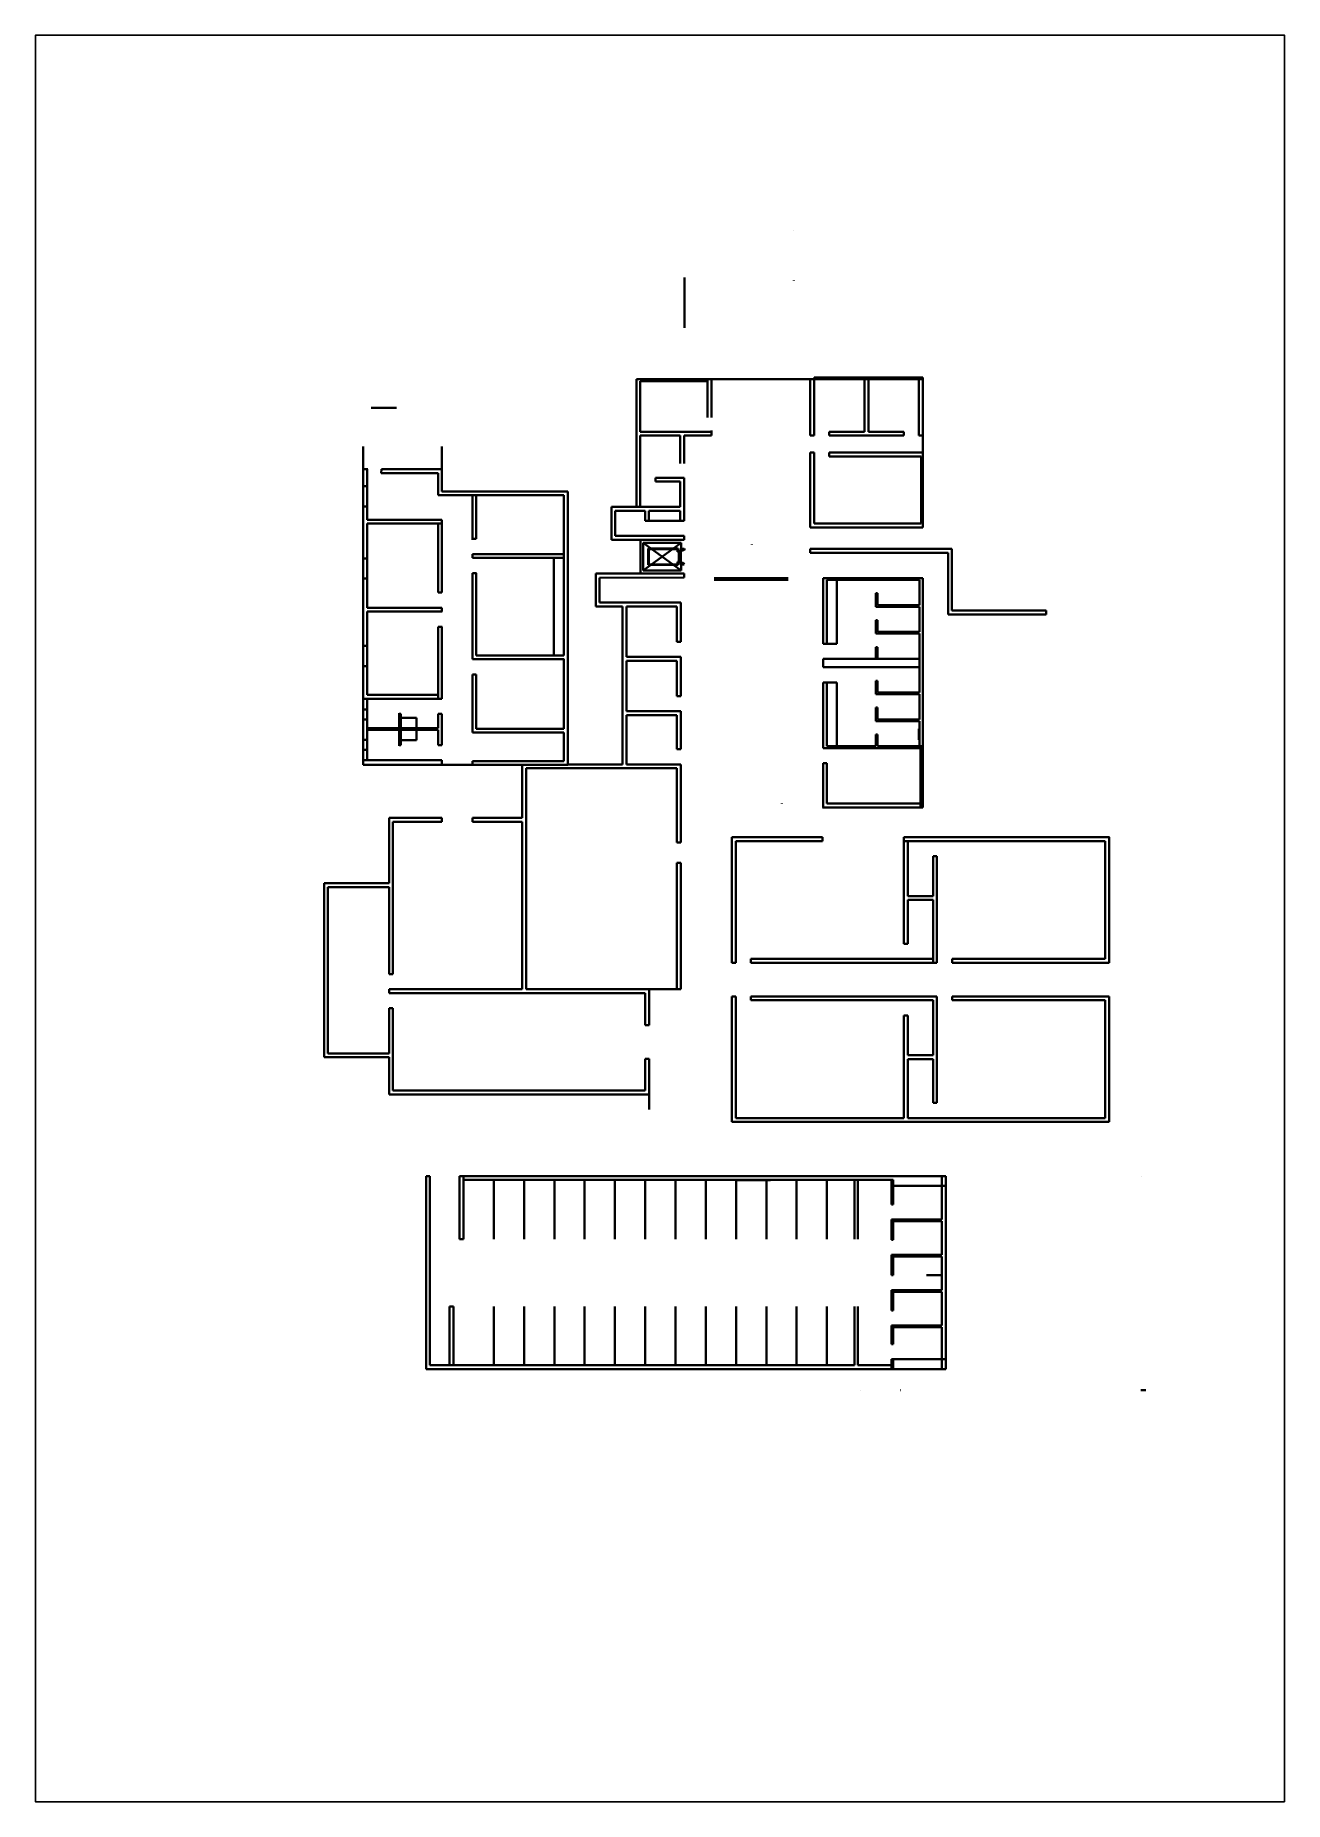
# Model space of a CAD drawing. Header units: metres. Extents: x -353 to 1688, y -477 to 135.
# Drawn here: x -123.7 to -49.4, y -305.9 to -200.9 of the extents above; entities that cross this region are included whole.
import ezdxf

# ---------------------------------------------------------------- set-up
doc = ezdxf.new("R2010")
doc.units = ezdxf.units.M
doc.header["$MEASUREMENT"] = 0
doc.layers.add('WALL', color=2, linetype='Continuous', lineweight=40)

msp = doc.modelspace()

# ---------------------------------------------------------------- linework, layer by layer
at = {"layer": 'Defpoints'}
msp.add_lwpolyline([(-49.44718, -305.92207), (-123.69718, -305.92207), (-123.69718, -200.92207), (-49.44718, -200.92207)], close=True, dxfattribs=at)
at = {"layer": 'WALL'}
for p, q in [((-78.62661, -212.51265), (-78.62661, -212.51265)), ((-85.11539, -215.31399), (-85.11539, -218.31399)), ((-78.62661, -215.49253), (-78.62661, -215.51265)), ((-87.97539, -221.359), (-87.97539, -224.719)), ((-77.6427, -221.359), (-87.97539, -221.359)), ((-83.74539, -221.48344), (-87.74539, -221.48344)), ((-87.74539, -221.48344), (-87.74539, -224.48344)), ((-83.74539, -223.6426), (-83.74539, -221.35344)), ((-83.51539, -223.63724), (-83.51539, -221.35344)), ((-77.64403, -224.71317), (-77.64403, -221.36952)), ((-77.6427, -221.359), (-70.9527, -221.359)), ((-77.4127, -221.259), (-77.4127, -224.489)), ((-77.4127, -221.259), (-70.9527, -221.259)), ((-74.4127, -221.359), (-74.4127, -224.489)), ((-74.1827, -221.359), (-74.1827, -224.489)), ((-71.1827, -221.359), (-71.1827, -224.719)), ((-70.9527, -221.259), (-70.9527, -230.179)), ((-102.23836, -223.06573), (-103.73151, -223.06573)), ((-87.74539, -224.48344), (-83.51539, -224.48344)), ((-83.51539, -224.719), (-83.51539, -224.40724)), ((-77.4134, -224.49004), (-77.4134, -224.72004)), ((-76.5134, -224.72004), (-76.5134, -224.49004)), ((-76.5134, -224.49004), (-74.4127, -224.49004)), ((-72.0827, -224.489), (-74.1827, -224.489)), ((-72.0827, -224.489), (-72.0827, -224.719)), ((-104.20937, -229.71565), (-104.20937, -225.36565)), ((-99.52925, -228.0306), (-99.52925, -225.36565)), ((-87.97539, -224.719), (-87.97539, -228.949)), ((-87.74539, -224.719), (-87.74539, -227.449)), ((-87.74539, -224.719), (-85.37441, -224.719)), ((-85.37441, -224.719), (-85.37441, -226.3727)), ((-85.14441, -224.719), (-83.51539, -224.719)), ((-85.14441, -224.719), (-85.14441, -226.3727)), ((-77.4134, -224.719), (-77.6427, -224.719)), ((-77.6427, -225.7197), (-77.6427, -230.179)), ((-77.41282, -225.7197), (-77.6427, -225.7197)), ((-77.41282, -225.7197), (-77.41282, -225.9497)), ((-74.18368, -224.719), (-76.5134, -224.719)), ((-76.51282, -225.7197), (-70.9527, -225.71897)), ((-76.51282, -225.9497), (-76.51282, -225.7197)), ((-72.0827, -224.719), (-74.18368, -224.719)), ((-70.9527, -224.719), (-71.1827, -224.719)), ((-104.20937, -226.71565), (-103.92937, -226.71565)), ((-103.97937, -226.71565), (-103.97937, -229.71565)), ((-103.12933, -226.71565), (-103.13395, -226.94565)), ((-103.12933, -226.71565), (-102.04273, -226.71565)), ((-102.04273, -226.71565), (-99.52925, -226.71565)), ((-77.41282, -225.9497), (-77.4127, -225.9497)), ((-77.4127, -225.949), (-77.4127, -229.949)), ((-71.0527, -225.949), (-76.51282, -225.949)), ((-71.0527, -225.949), (-71.0527, -229.949)), ((-104.20937, -227.73065), (-103.97937, -227.73065)), ((-103.13395, -226.94565), (-102.04273, -226.94565)), ((-102.04273, -226.94565), (-99.75925, -226.94565)), ((-99.75925, -228.2606), (-99.75925, -226.94565)), ((-87.74539, -227.449), (-87.74539, -228.949)), ((-86.84539, -227.219), (-86.84539, -227.449)), ((-86.84539, -227.219), (-85.14441, -227.219)), ((-86.84539, -227.449), (-85.37441, -227.449)), ((-85.37441, -228.949), (-85.37441, -227.449)), ((-85.14441, -227.449), (-85.14441, -227.219)), ((-85.14441, -229.779), (-85.14441, -227.219)), ((-99.75925, -228.2606), (-92.28457, -228.2606)), ((-99.52925, -228.0306), (-97.72277, -228.0306)), ((-97.72277, -228.0306), (-92.05457, -228.0306)), ((-97.72277, -228.2606), (-97.72277, -230.91191)), ((-97.49277, -228.2606), (-97.49277, -230.8606)), ((-92.28457, -228.2606), (-92.28457, -237.77905)), ((-92.05457, -228.0306), (-92.05457, -244.29053)), ((-104.20937, -228.93065), (-103.97937, -228.93065)), ((-104.20937, -229.71565), (-104.20937, -244.01437)), ((-103.97937, -229.71565), (-102.04273, -229.71565)), ((-103.97937, -229.94565), (-99.52925, -229.94565)), ((-103.97937, -229.94565), (-103.97937, -234.94565)), ((-102.04273, -229.71565), (-99.52925, -229.71565)), ((-99.75925, -229.94565), (-99.75925, -234.04565)), ((-99.52925, -229.71565), (-99.52925, -234.04565)), ((-89.4627, -228.949), (-87.4627, -228.949)), ((-89.4627, -228.949), (-89.4627, -230.909)), ((-89.2327, -229.179), (-88.7927, -229.179)), ((-89.2327, -229.179), (-87.4627, -229.179)), ((-89.2327, -229.179), (-89.2327, -230.679)), ((-87.74539, -228.949), (-85.37441, -228.949)), ((-87.4627, -229.179), (-87.4627, -229.779)), ((-85.14441, -229.779), (-87.4627, -229.779)), ((-87.2327, -229.179), (-86.5627, -229.179)), ((-87.2327, -229.179), (-85.37441, -229.179)), ((-87.2327, -229.179), (-87.2327, -229.779)), ((-85.37441, -229.779), (-85.37441, -229.179)), ((-71.0527, -229.949), (-77.4127, -229.949)), ((-97.72277, -230.8606), (-97.49277, -230.8606)), ((-87.2927, -230.909), (-89.4627, -230.909)), ((-86.3327, -230.679), (-89.2327, -230.679)), ((-87.7228, -230.91755, 0.00008), (-85.14366, -230.91755, 0.00008)), ((-87.7228, -232.91771, 0.00008), (-87.7228, -230.91755, 0.00008)), ((-85.14441, -230.679), (-87.23197, -230.679)), ((-85.14441, -230.909), (-87.0627, -230.909)), ((-85.14441, -230.909), (-85.14441, -230.679)), ((-70.9527, -230.179), (-77.6427, -230.179)), ((-104.20817, -232.01377), (-103.97937, -232.01377)), ((-97.71435, -231.7606), (-92.28457, -231.7606)), ((-97.71434, -231.76187), (-97.71434, -231.9906)), ((-97.71434, -231.9906), (-92.28457, -231.9906)), ((-97.48127, -231.99625), (-97.48127, -231.9957)), ((-92.88457, -231.9906), (-92.88457, -237.77905)), ((-87.57242, -231.0905, 0.00008), (-85.31661, -231.0905, 0.00008)), ((-85.31661, -232.74476, 0.00008), (-87.57242, -231.0905, 0.00008)), ((-85.31661, -231.0905, 0.00008), (-87.57242, -232.74476, 0.00008)), ((-87.57242, -232.74476, 0.00008), (-87.57242, -231.0905, 0.00008)), ((-87.27164, -231.42887, 0.00008), (-87.27164, -232.40639, 0.00008)), ((-85.48955, -231.42887, 0.00008), (-87.27164, -231.42887, 0.00008)), ((-87.23405, -231.46647, 0.00008), (-87.23405, -232.36879, 0.00008)), ((-87.23405, -231.46647, 0.00008), (-85.52715, -231.46647, 0.00008)), ((-85.52715, -231.46647, 0.00008), (-85.52715, -231.61685, 0.00008)), ((-85.52715, -231.61685, 0.00008), (-85.45947, -231.61685, 0.00008)), ((-85.48955, -231.60934, 0.00008), (-85.48955, -231.42887, 0.00008)), ((-85.46699, -231.60934, 0.00008), (-85.48955, -231.60934, 0.00008)), ((-85.48203, -231.60182, 0.00008), (-85.48203, -231.57926, 0.00008)), ((-85.48203, -231.57926, 0.00008), (-85.42188, -231.57926, 0.00008)), ((-85.47451, -231.60182, 0.00008), (-85.48203, -231.60182, 0.00008)), ((-85.45195, -231.58678, 0.00008), (-85.47451, -231.58678, 0.00008)), ((-85.47451, -231.58678, 0.00008), (-85.47451, -231.60182, 0.00008)), ((-85.45947, -231.5943, 0.00008), (-85.46699, -231.5943, 0.00008)), ((-85.46699, -231.5943, 0.00008), (-85.46699, -231.60934, 0.00008)), ((-85.45947, -231.61685, 0.00008), (-85.45947, -231.5943, 0.00008)), ((-85.45195, -231.91387, 0.00008), (-85.45195, -231.58678, 0.00008)), ((-85.45195, -231.92139, 0.00008), (-85.45195, -232.24848, 0.00008)), ((-85.43692, -232.2936, 0.00008), (-85.43692, -231.54166, 0.00008)), ((-85.42188, -231.57926, 0.00008), (-85.42188, -231.91387, 0.00008)), ((-85.42188, -232.256, 0.00008), (-85.42188, -231.92139, 0.00008)), ((-85.33916, -231.57926, 0.00008), (-85.3918, -231.57926, 0.00008)), ((-85.3918, -231.57926, 0.00008), (-85.3918, -231.91231, 0.00008)), ((-85.3918, -232.256, 0.00008), (-85.3918, -231.92295, 0.00008)), ((-85.37676, -231.54166, 0.00008), (-85.37676, -232.2936, 0.00008)), ((-85.36172, -231.91231, 0.00008), (-85.36172, -231.58678, 0.00008)), ((-85.36172, -231.58678, 0.00008), (-85.33916, -231.58678, 0.00008)), ((-85.36172, -231.92295, 0.00008), (-85.36172, -232.24848, 0.00008)), ((-85.34668, -231.5943, 0.00008), (-85.3542, -231.5943, 0.00008)), ((-85.3542, -231.5943, 0.00008), (-85.3542, -231.60934, 0.00008)), ((-85.34668, -231.60934, 0.00008), (-85.34668, -231.5943, 0.00008)), ((-85.32412, -231.60934, 0.00008), (-85.34668, -231.60934, 0.00008)), ((-85.34668, -231.61685, 0.00008), (-85.32412, -231.61685, 0.00008)), ((-85.33916, -231.58678, 0.00008), (-85.33916, -231.60182, 0.00008)), ((-85.33916, -231.60182, 0.00008), (-85.33164, -231.60182, 0.00008)), ((-85.33916, -231.60182, 0.00008), (-85.33164, -231.60182, 0.00008)), ((-85.33164, -231.60182, 0.00008), (-85.33164, -231.58678, 0.00008)), ((-85.31661, -231.42887, 0.00008), (-85.32412, -231.42887, 0.00008)), ((-85.32412, -231.42887, 0.00008), (-85.32412, -231.60934, 0.00008)), ((-85.32412, -231.61685, 0.00008), (-85.32412, -232.2184, 0.00008)), ((-85.31661, -231.0905, 0.00008), (-85.31661, -231.45707, 0.00008)), ((-85.31661, -231.54166, 0.00008), (-85.31661, -231.42887, 0.00008)), ((-85.31661, -231.45707, 0.00008), (-85.14366, -231.45707, 0.00008)), ((-85.19139, -231.54166, 0.00008), (-85.31661, -231.54166, 0.00008)), ((-85.31661, -231.60934, 0.00008), (-85.31661, -231.54918, 0.00008)), ((-85.31661, -231.54918, 0.00008), (-85.18852, -231.54918, 0.00008)), ((-85.12461, -231.4819, 0.00008), (-85.19139, -231.54166, 0.00008)), ((-85.18852, -231.54918, 0.00008), (-85.11709, -231.48527, 0.00008)), ((-85.12124, -231.43477, 0.00008), (-85.12124, -231.51491, 0.00008)), ((-85.11327, -231.51848, 0.00008), (-85.11327, -231.43477, 0.00008)), ((-81.1227, -231.19881), (-81.1227, -231.179)), ((-77.6427, -231.449), (-77.6427, -231.679)), ((-69.2227, -231.449), (-77.6427, -231.449)), ((-69.4527, -231.679), (-77.6427, -231.679)), ((-69.4527, -231.679), (-69.4527, -233.479)), ((-69.2227, -231.449), (-69.2227, -233.479)), ((-97.72278, -232.8906), (-97.72277, -238.00905)), ((-97.71434, -232.8906), (-97.49278, -232.8906)), ((-97.71127, -232.8957), (-97.61126, -232.8957)), ((-97.49278, -232.8906), (-97.49277, -237.77905)), ((-97.49278, -232.8957), (-97.48127, -232.8957)), ((-87.2927, -232.909), (-90.3927, -232.909)), ((-90.3927, -232.909), (-90.3927, -234.869)), ((-87.7228, -232.91771, 0.00008), (-85.14366, -232.91771, 0.00008)), ((-87.57242, -232.74476, 0.00008), (-85.31661, -232.74476, 0.00008)), ((-85.48955, -232.40639, 0.00008), (-87.27164, -232.40639, 0.00008)), ((-87.23405, -232.36879, 0.00008), (-85.52715, -232.36879, 0.00008)), ((-85.14441, -232.909), (-87.0627, -232.909)), ((-85.52715, -232.36879, 0.00008), (-85.52715, -232.2184, 0.00008)), ((-85.52715, -232.2184, 0.00008), (-85.45947, -232.2184, 0.00008)), ((-85.46699, -232.22592, 0.00008), (-85.48955, -232.22592, 0.00008)), ((-85.48955, -232.22592, 0.00008), (-85.48955, -232.40639, 0.00008)), ((-85.47451, -232.23344, 0.00008), (-85.48203, -232.23344, 0.00008)), ((-85.48203, -232.23344, 0.00008), (-85.48203, -232.256, 0.00008)), ((-85.48203, -232.256, 0.00008), (-85.42188, -232.256, 0.00008)), ((-85.47451, -232.24848, 0.00008), (-85.47451, -232.23344, 0.00008)), ((-85.45195, -232.24848, 0.00008), (-85.47451, -232.24848, 0.00008)), ((-85.46699, -232.24096, 0.00008), (-85.46699, -232.22592, 0.00008)), ((-85.45947, -232.24096, 0.00008), (-85.46699, -232.24096, 0.00008)), ((-85.45947, -232.2184, 0.00008), (-85.45947, -232.24096, 0.00008)), ((-85.33916, -232.256, 0.00008), (-85.3918, -232.256, 0.00008)), ((-85.36172, -232.24848, 0.00008), (-85.33916, -232.24848, 0.00008)), ((-85.3542, -232.24096, 0.00008), (-85.3542, -232.22592, 0.00008)), ((-85.34668, -232.24096, 0.00008), (-85.3542, -232.24096, 0.00008)), ((-85.34668, -232.2184, 0.00008), (-85.32412, -232.2184, 0.00008)), ((-85.34668, -232.22592, 0.00008), (-85.34668, -232.24096, 0.00008)), ((-85.32412, -232.22592, 0.00008), (-85.34668, -232.22592, 0.00008)), ((-85.33916, -232.23344, 0.00008), (-85.33164, -232.23344, 0.00008)), ((-85.33916, -232.24848, 0.00008), (-85.33916, -232.23344, 0.00008)), ((-85.33916, -232.23344, 0.00008), (-85.33164, -232.23344, 0.00008)), ((-85.33164, -232.23344, 0.00008), (-85.33164, -232.24848, 0.00008)), ((-85.32412, -232.40639, 0.00008), (-85.32412, -232.22592, 0.00008)), ((-85.31661, -232.40639, 0.00008), (-85.32412, -232.40639, 0.00008)), ((-85.31661, -232.22592, 0.00008), (-85.31661, -232.28608, 0.00008)), ((-85.31661, -232.28608, 0.00008), (-85.18852, -232.28608, 0.00008)), ((-85.31661, -232.2936, 0.00008), (-85.31661, -232.40639, 0.00008)), ((-85.19139, -232.2936, 0.00008), (-85.31661, -232.2936, 0.00008)), ((-85.31661, -232.37819, 0.00008), (-85.31661, -232.74476, 0.00008)), ((-85.31661, -232.37819, 0.00008), (-85.14366, -232.37819, 0.00008)), ((-85.12461, -232.35336, 0.00008), (-85.19139, -232.2936, 0.00008)), ((-85.18852, -232.28608, 0.00008), (-85.11709, -232.34999, 0.00008)), ((-85.14441, -233.159), (-85.14441, -232.909)), ((-104.20817, -233.21377), (-103.97817, -233.21377)), ((-99.52925, -234.04565), (-99.75925, -234.04565)), ((-90.16573, -233.179), (-85.14441, -233.15822)), ((-90.1627, -233.179), (-90.1627, -234.639)), ((-78.95017, -233.18714), (-83.35017, -233.18714)), ((-78.95017, -233.28714), (-83.35017, -233.28714)), ((-76.88302, -233.18714), (-70.95302, -233.18714)), ((-76.88302, -233.28714), (-76.88302, -233.18714)), ((-76.88302, -233.28714), (-76.88302, -237.08714)), ((-76.65302, -233.28714), (-73.75302, -233.28714)), ((-76.65302, -233.28714), (-76.65302, -237.08714)), ((-76.05302, -233.28714), (-76.05302, -237.08714)), ((-73.75302, -233.28714), (-71.15302, -233.28714)), ((-73.75302, -234.08714), (-73.65302, -234.08714)), ((-73.75302, -234.08714), (-73.75302, -234.88714)), ((-73.65302, -234.08714), (-73.65302, -234.78714)), ((-71.15302, -233.28714), (-71.15302, -234.78714)), ((-70.95302, -233.18714), (-70.95302, -238.77066)), ((-69.4527, -233.479), (-69.4527, -235.35193)), ((-69.2227, -233.479), (-69.2227, -235.12193)), ((-103.97937, -234.94565), (-99.75925, -234.94565)), ((-103.97937, -235.17565), (-99.75925, -235.17565)), ((-103.97937, -235.17565), (-103.97937, -240.13346)), ((-99.75925, -234.94565), (-99.52925, -234.94565)), ((-99.52827, -235.17596), (-99.75827, -235.17596)), ((-99.52925, -234.94565), (-99.52925, -235.17596)), ((-92.28457, -235.12862), (-92.28457, -237.77905)), ((-90.3927, -234.869), (-88.7927, -234.869)), ((-90.1627, -234.639), (-85.3327, -234.639)), ((-88.7927, -238.099), (-88.7927, -234.869)), ((-88.5627, -234.869), (-85.5627, -234.869)), ((-88.5627, -237.869), (-88.5627, -234.869)), ((-85.5627, -234.869), (-85.56248, -236.96919)), ((-85.3327, -234.639), (-85.3327, -236.96919)), ((-73.75302, -234.88714), (-71.15302, -234.88714)), ((-73.65302, -234.78714), (-71.15302, -234.78714)), ((-71.15302, -234.88714), (-71.15302, -236.38714)), ((-69.2227, -235.12193), (-63.6227, -235.12193)), ((-63.6227, -235.12193), (-63.6227, -235.35193)), ((-99.75827, -236.07596), (-99.75871, -239.23391)), ((-99.75827, -236.07596), (-99.52827, -236.07596)), ((-99.52925, -236.07596), (-99.52925, -239.23391)), ((-73.75302, -235.68714), (-73.65302, -235.68714)), ((-73.75302, -235.68714), (-73.75302, -236.48714)), ((-73.65302, -235.68714), (-73.65302, -236.38714)), ((-69.4527, -235.35193), (-63.6227, -235.35193)), ((-104.20937, -237.21596), (-103.97937, -237.21596)), ((-85.33248, -236.96919), (-85.56248, -236.96919)), ((-76.88302, -237.08714), (-76.05302, -237.08714)), ((-73.75302, -236.48714), (-71.15302, -236.48714)), ((-73.75302, -237.28714), (-73.65302, -237.28714)), ((-73.75302, -237.28714), (-73.75302, -237.98714)), ((-73.65302, -236.38714), (-71.15302, -236.38714)), ((-73.65302, -237.28714), (-73.65302, -237.98714)), ((-71.15302, -236.48714), (-71.15302, -238.77066)), ((-97.72277, -238.00905), (-92.28457, -238.00905)), ((-97.49277, -237.77905), (-92.28457, -237.77905)), ((-97.49277, -238.0096), (-97.49277, -238.00905)), ((-92.28457, -237.98206), (-92.28457, -242.14277)), ((-88.7927, -238.099), (-88.7927, -241.329)), ((-85.5627, -237.869), (-88.5627, -237.869)), ((-85.5627, -238.099), (-88.5627, -238.099)), ((-88.5627, -238.099), (-88.5627, -241.099)), ((-85.5627, -240.19911), (-85.5627, -238.099)), ((-85.56248, -237.86919), (-85.33248, -237.86919)), ((-85.33579, -240.19911), (-85.3327, -238.099)), ((-85.3327, -237.86919), (-85.3327, -238.099)), ((-76.88302, -237.98714), (-71.15302, -237.98714)), ((-76.88302, -237.98714), (-76.88302, -238.48714)), ((-104.20937, -238.41596), (-103.97937, -238.41596)), ((-99.75939, -240.36346), (-99.75871, -239.23391)), ((-99.52925, -240.13391), (-99.52925, -239.23391)), ((-97.72277, -238.90905), (-97.72277, -242.37277)), ((-97.72277, -238.90905), (-97.49277, -238.90905)), ((-97.72277, -238.90905), (-97.62277, -238.90905)), ((-97.49277, -238.90905), (-97.49277, -242.14277)), ((-76.88302, -238.48714), (-71.15302, -238.48714)), ((-76.88302, -239.38714), (-76.05302, -239.38714)), ((-76.88302, -239.38714), (-76.88302, -243.28714)), ((-76.65302, -239.38714), (-76.65302, -243.18714)), ((-76.65302, -239.38714), (-76.65302, -243.18714)), ((-76.05302, -239.38714), (-76.05302, -243.18714)), ((-73.75302, -239.28714), (-73.65302, -239.28714)), ((-73.75302, -239.28714), (-73.75302, -240.08714)), ((-73.65302, -239.28714), (-73.65302, -239.98714)), ((-71.15302, -238.48714), (-71.15302, -239.98714)), ((-70.95302, -238.48714), (-70.95302, -241.83)), ((-104.20937, -240.36346), (-99.52925, -240.36346)), ((-103.97937, -240.13346), (-99.75925, -240.13346)), ((-103.97937, -240.36346), (-103.97937, -244.01437)), ((-99.52925, -240.13391), (-99.52925, -240.36346)), ((-85.33579, -240.19911), (-85.56579, -240.19911)), ((-73.75302, -240.08714), (-71.15302, -240.08714)), ((-73.65302, -239.98714), (-71.15302, -239.98714)), ((-71.15302, -240.08714), (-71.15302, -241.58714)), ((-104.20937, -240.99237), (-103.97937, -240.99237)), ((-102.07937, -241.2172), (-102.07937, -243.16428)), ((-102.07937, -241.26346), (-101.97937, -241.26346)), ((-102.07937, -241.26346), (-101.97937, -241.26346)), ((-101.97937, -241.26346), (-101.97937, -242.11437)), ((-101.97885, -241.49797), (-101.05124, -241.49797)), ((-101.05124, -242.11437), (-101.05124, -241.49797)), ((-99.76045, -242.11437), (-99.75994, -241.26346)), ((-99.75994, -241.26346), (-99.52925, -241.26346)), ((-99.52925, -241.26346), (-99.52925, -242.26437)), ((-88.7927, -244.26017), (-88.7927, -241.329)), ((-88.5627, -241.099), (-85.5627, -241.099)), ((-88.5627, -241.329), (-85.5627, -241.329)), ((-88.5627, -244.26017), (-88.5627, -241.329)), ((-85.56579, -241.099), (-85.56579, -241.09911)), ((-85.56579, -241.09911), (-85.33579, -241.09911)), ((-85.5627, -241.329), (-85.5627, -243.35965)), ((-85.33579, -241.09911), (-85.3327, -241.329)), ((-85.3327, -241.329), (-85.33367, -243.35965)), ((-73.75302, -240.88714), (-73.75302, -241.68714)), ((-73.75302, -240.88814), (-73.65302, -240.88814)), ((-73.65302, -240.88714), (-73.65302, -241.58714)), ((-104.20937, -241.59237), (-103.97937, -241.59237)), ((-103.97937, -242.11437), (-102.07937, -242.11437)), ((-103.97937, -242.21437), (-102.07937, -242.21437)), ((-101.97937, -242.11437), (-101.97937, -243.11437)), ((-101.97937, -242.11437), (-99.76045, -242.11437)), ((-101.97937, -242.21437), (-99.76051, -242.21437)), ((-101.05136, -242.8291), (-101.05136, -242.21437)), ((-99.76054, -242.26437), (-99.76051, -242.21437)), ((-99.76054, -242.26437), (-99.76054, -243.11437)), ((-99.52925, -242.16437), (-99.52925, -242.26437)), ((-99.52925, -242.26437), (-99.52925, -243.11437)), ((-92.28457, -242.37277), (-97.72277, -242.37277)), ((-92.28457, -242.14277), (-97.49277, -242.14277)), ((-92.28457, -242.37161), (-92.28457, -244.06053)), ((-73.65302, -241.68714), (-73.75302, -241.68714)), ((-73.75302, -242.48714), (-73.65302, -242.48714)), ((-73.75302, -242.48714), (-73.75302, -243.18714)), ((-73.65302, -241.58714), (-71.15302, -241.58714)), ((-73.65302, -241.68714), (-71.15302, -241.68714)), ((-73.65302, -242.48714), (-73.65302, -243.18714)), ((-71.18302, -242.1511), (-71.18302, -242.80352)), ((-71.15302, -241.68714), (-71.15302, -241.83)), ((-71.15302, -241.83), (-71.15302, -241.68714)), ((-71.15302, -241.68714), (-71.15302, -243.18714)), ((-70.95302, -241.58714), (-70.95302, -246.82165)), ((-104.20937, -242.80541), (-103.97937, -242.80541)), ((-104.20937, -243.40541), (-103.97892, -243.40541)), ((-101.97937, -243.11437), (-102.07937, -243.11437)), ((-101.97027, -243.11437), (-102.07937, -243.11437)), ((-101.05136, -242.8291), (-101.97937, -242.8291)), ((-99.52925, -243.11437), (-99.76054, -243.11437)), ((-85.33367, -243.35965), (-85.56367, -243.35965)), ((-76.88302, -243.28714), (-70.95302, -243.28714)), ((-76.65302, -243.18714), (-73.75302, -243.18714)), ((-73.65302, -243.18714), (-70.95302, -243.18714)), ((-71.08302, -243.28714), (-71.08302, -246.82165)), ((-71.08302, -243.28714), (-71.08302, -246.82165)), ((-104.20937, -244.01437), (-104.20937, -244.29053)), ((-99.52925, -244.01437), (-104.20937, -244.01437)), ((-99.52925, -244.29053), (-104.20937, -244.29053)), ((-99.52925, -244.29053), (-99.52925, -244.01437)), ((-97.72277, -244.29053), (-99.52925, -244.29053)), ((-92.28457, -244.06053), (-97.72277, -244.06053)), ((-97.72277, -244.29053), (-97.72277, -244.06053)), ((-97.72277, -244.06053), (-97.72277, -244.29053)), ((-92.05457, -244.29053), (-97.72277, -244.29053)), ((-94.76534, -244.29357), (-94.76534, -247.44307)), ((-94.53534, -244.49017), (-94.53534, -257.6315)), ((-88.7927, -244.49017), (-94.53534, -244.49017)), ((-88.7927, -244.26017), (-92.05457, -244.26017)), ((-88.7927, -244.49017), (-85.5627, -244.49017)), ((-88.5627, -244.26017), (-85.3327, -244.26017)), ((-85.56367, -244.25965), (-85.33367, -244.25965)), ((-85.5627, -244.49017), (-85.5627, -248.90408)), ((-85.3327, -244.26017), (-85.3327, -248.90408)), ((-76.88302, -244.18714), (-76.65302, -244.18714)), ((-76.88302, -244.18714), (-76.88302, -246.82165)), ((-76.65302, -244.18714), (-76.65302, -246.59165)), ((-79.32192, -246.60745), (-79.32192, -246.59165)), ((-76.9127, -246.59165), (-76.88302, -246.59165)), ((-76.65302, -246.59165), (-71.08302, -246.59165)), ((-70.95302, -246.59165), (-70.9527, -246.59165)), ((-99.52925, -247.44307), (-102.67658, -247.44307)), ((-102.67658, -247.44307), (-102.67658, -251.3226)), ((-99.52925, -247.67307), (-102.44658, -247.67307)), ((-102.44658, -247.67307), (-102.44658, -256.7315)), ((-99.52925, -247.44307), (-99.52925, -247.67307)), ((-94.76534, -247.44307), (-97.72277, -247.44307)), ((-97.72277, -247.44307), (-97.72277, -247.67307)), ((-94.76534, -247.67307), (-97.72277, -247.67307)), ((-94.76534, -247.67307), (-97.72277, -247.67307)), ((-94.76534, -247.67307), (-94.76534, -248.78698)), ((-94.76534, -247.67307), (-94.76534, -257.6315)), ((-76.9127, -246.82165), (-70.9527, -246.82165)), ((-82.30192, -248.59165), (-82.30192, -256.05165)), ((-82.30192, -248.59165), (-76.9127, -248.59165)), ((-82.07192, -248.82165), (-76.9127, -248.82165)), ((-82.07192, -248.82165), (-82.07192, -255.82165)), ((-76.9127, -248.82165), (-76.9127, -248.59165)), ((-72.07192, -248.59165), (-70.11192, -248.59165)), ((-72.07192, -254.92165), (-72.07192, -248.59165)), ((-71.84192, -248.82165), (-72.07192, -248.82165)), ((-71.84192, -248.82165), (-70.34192, -248.82165)), ((-71.84192, -248.82165), (-60.11192, -248.82165)), ((-71.84192, -248.82165), (-71.84192, -252.09165)), ((-70.11192, -248.59165), (-59.86531, -248.59165)), ((-59.86531, -248.59165), (-64.50611, -248.59074)), ((-60.11192, -248.82165), (-60.11192, -255.82165)), ((-59.88192, -248.59165), (-59.88192, -256.05165)), ((-85.3327, -248.90408), (-85.5627, -248.90408)), ((-70.34192, -249.72165), (-70.11192, -249.72165)), ((-70.34192, -249.72165), (-70.34192, -252.09165)), ((-70.11192, -249.72165), (-70.11192, -255.82165)), ((-85.5627, -250.12165), (-85.5627, -257.6315)), ((-85.5627, -250.12165), (-85.3327, -250.12165)), ((-85.3327, -250.12165), (-85.3327, -256.05165)), ((-102.67658, -251.3226), (-106.53685, -251.3226)), ((-106.53685, -251.3226), (-106.53685, -261.67473)), ((-102.67658, -251.5526), (-106.30685, -251.5526)), ((-106.30685, -251.5526), (-106.30685, -261.44473)), ((-102.67658, -251.5526), (-102.67658, -256.7315)), ((-70.34192, -252.09165), (-71.84192, -252.09165)), ((-71.84192, -252.32165), (-71.84192, -254.92165)), ((-71.84192, -252.32165), (-70.34192, -252.32165)), ((-70.34192, -252.32165), (-71.84192, -252.32165)), ((-70.34192, -252.32165), (-70.34192, -256.05165)), ((-71.84192, -254.92165), (-72.07192, -254.92165)), ((-85.3327, -256.05165), (-85.3327, -257.6315)), ((-82.07192, -256.05165), (-82.30192, -256.05165)), ((-82.07192, -255.82165), (-82.07192, -256.05165)), ((-70.34192, -255.82165), (-81.17192, -255.82165)), ((-81.17192, -256.05165), (-81.17192, -255.82165)), ((-70.34192, -256.05165), (-81.17192, -256.05165)), ((-70.11192, -256.05165), (-70.34192, -256.05165)), ((-70.112, -255.82174), (-70.112, -256.05174)), ((-69.212, -255.82174), (-60.11192, -255.82165)), ((-69.212, -256.05174), (-69.212, -255.82174)), ((-59.88192, -256.05165), (-69.212, -256.05165)), ((-102.67658, -256.7315), (-102.44658, -256.7315)), ((-102.67658, -257.6315), (-94.76534, -257.6315)), ((-102.67407, -257.6315), (-102.67407, -257.8615)), ((-102.67407, -257.8615), (-87.44407, -257.8615)), ((-94.53534, -257.6315), (-87.21407, -257.6315)), ((-87.44407, -259.7615), (-87.44407, -257.8615)), ((-87.21407, -259.7615), (-87.21407, -257.6315)), ((-87.21407, -257.6315), (-85.3327, -257.6315)), ((-82.30192, -258.05165), (-82.30192, -265.51165)), ((-82.07186, -258.05236), (-82.30192, -258.05236)), ((-82.07192, -258.28165), (-82.07192, -265.28165)), ((-82.07186, -258.05236), (-82.07186, -258.28236)), ((-81.17186, -258.05165), (-70.34508, -258.05165)), ((-81.17186, -258.05165), (-72.07192, -258.05165)), ((-81.17186, -258.28236), (-81.17186, -258.05236)), ((-81.17186, -258.28165), (-72.07192, -258.28165)), ((-81.17186, -258.28165), (-70.34508, -258.28165)), ((-71.84192, -258.05165), (-72.07192, -258.05165)), ((-70.34508, -258.05373), (-70.11508, -258.05373)), ((-70.34508, -258.28165), (-70.34508, -261.55373)), ((-70.34192, -258.05277), (-70.34192, -258.05373)), ((-70.11508, -258.05373), (-70.11508, -264.38165)), ((-70.112, -258.05294), (-70.112, -258.28294)), ((-70.112, -258.28294), (-70.11192, -258.28294)), ((-70.11192, -258.28165), (-70.11192, -261.55165)), ((-69.212, -258.05294), (-59.88192, -258.05165)), ((-69.212, -258.28294), (-69.212, -258.05294)), ((-69.212, -258.28165), (-60.11192, -258.28165)), ((-60.11192, -265.28165), (-60.11192, -258.28165)), ((-59.88192, -265.51165), (-59.88192, -258.05165)), ((-102.67407, -258.7615), (-102.44407, -258.7615)), ((-102.67407, -258.7615), (-102.67407, -261.44473)), ((-102.44407, -258.7615), (-102.44407, -263.64513)), ((-72.07192, -259.18165), (-71.84192, -259.18165)), ((-72.07192, -265.28165), (-72.07192, -259.18165)), ((-71.84192, -261.55165), (-71.84192, -259.18165)), ((-102.44658, -259.7615), (-102.44407, -259.7615)), ((-87.44407, -259.7615), (-87.21407, -259.7615)), ((-106.30685, -261.44473), (-102.67407, -261.44473)), ((-102.44658, -260.7615), (-102.44407, -260.7615)), ((-106.53685, -261.67473), (-102.67407, -261.67473)), ((-102.67407, -261.67473), (-102.67407, -263.87513)), ((-87.44407, -261.7615), (-87.21407, -261.7615)), ((-87.44407, -263.64513), (-87.44407, -261.7615)), ((-87.21407, -264.77513), (-87.21407, -261.7615)), ((-71.84192, -261.55165), (-70.34508, -261.55165)), ((-71.84192, -265.28165), (-71.84192, -261.78165)), ((-71.84192, -261.78165), (-70.34508, -261.78165)), ((-70.34192, -261.55373), (-70.34508, -261.55373)), ((-70.34508, -261.78165), (-70.34508, -264.38165)), ((-70.11508, -261.55165), (-70.11192, -261.55165)), ((-102.67407, -263.87513), (-87.21407, -263.87513)), ((-102.44407, -263.64513), (-87.44407, -263.64513)), ((-70.34508, -264.15165), (-70.34192, -264.15165)), ((-70.34508, -264.38165), (-70.11508, -264.38165)), ((-82.30192, -265.51165), (-72.07192, -265.51165)), ((-82.07192, -265.28165), (-72.07192, -265.28165)), ((-75.87192, -265.51165), (-59.88192, -265.51165)), ((-71.84192, -265.28165), (-60.11192, -265.28165)), ((-71.84192, -265.28165), (-70.34192, -265.28165)), ((-71.84192, -265.51165), (-70.34192, -265.51165)), ((-100.474, -268.74253), (-100.244, -268.74253)), ((-100.474, -268.74253), (-100.474, -280.20253)), ((-100.244, -268.74253), (-100.244, -279.97253)), ((-98.48091, -268.7357), (-74.62091, -268.7357)), ((-98.48091, -272.49021), (-98.48091, -268.7357)), ((-98.25091, -272.49021), (-98.25091, -268.7357)), ((-74.62091, -268.7357), (-72.82091, -268.7357)), ((-72.82091, -268.7357), (-69.59091, -268.7357)), ((-69.82091, -268.7357), (-69.82091, -271.3157)), ((-69.59091, -268.7357), (-69.59091, -280.20253)), ((-57.97646, -268.74165), (-57.97616, -268.74165)), ((-100.244, -279.97253), (-100.244, -268.97253)), ((-98.25091, -268.9657), (-98.25091, -271.33593)), ((-98.25091, -268.9657), (-75.014, -268.9657)), ((-96.45091, -272.49021), (-96.45091, -268.9657)), ((-94.65091, -272.49021), (-94.65091, -268.9657)), ((-92.85091, -272.49021), (-92.85091, -268.9657)), ((-91.05091, -272.49021), (-91.05091, -268.9657)), ((-91.05091, -272.49021), (-91.05091, -268.9657)), ((-89.25091, -272.49021), (-89.25091, -268.9657)), ((-87.75091, -268.9657), (-87.75091, -268.9657)), ((-87.75091, -268.9657), (-87.75091, -268.9657)), ((-87.75091, -268.9657), (-87.75091, -268.9657)), ((-87.75091, -268.9657), (-87.75091, -268.9657)), ((-87.45091, -272.49021), (-87.45091, -268.9657)), ((-85.65091, -272.49021), (-85.65091, -268.9657)), ((-83.85091, -272.49021), (-83.85091, -268.9657)), ((-82.05091, -272.49021), (-82.05091, -268.9657)), ((-82.044, -268.97253), (-80.014, -268.97253)), ((-80.25091, -272.49021), (-80.25091, -268.9657)), ((-78.45091, -272.49021), (-78.45091, -268.9657)), ((-76.65091, -272.49021), (-76.65091, -268.9657)), ((-75.014, -268.9657), (-75.014, -272.49021)), ((-75.014, -268.9657), (-72.72091, -268.9657)), ((-74.814, -268.9657), (-74.814, -272.49021)), ((-72.82091, -268.9657), (-72.82091, -270.4157)), ((-72.82091, -269.3157), (-69.59091, -269.3157)), ((-72.72091, -268.9657), (-72.72091, -270.4157)), ((-72.82091, -270.4157), (-72.72091, -270.4157)), ((-72.82091, -271.3157), (-69.82091, -271.3157)), ((-72.82091, -271.3157), (-72.82091, -272.5157)), ((-72.82091, -271.4157), (-69.82091, -271.4157)), ((-72.72091, -271.3157), (-72.72091, -272.5157)), ((-69.82091, -271.4157), (-69.82091, -273.4157)), ((-98.25091, -272.49021), (-98.48091, -272.49021)), ((-98.25091, -272.49021), (-98.25091, -272.49021)), ((-72.82091, -272.5157), (-72.72091, -272.5157)), ((-72.82091, -273.4157), (-69.82091, -273.4157)), ((-72.82091, -273.4157), (-72.82091, -274.6157)), ((-72.82091, -273.5157), (-69.82091, -273.5157)), ((-72.72091, -273.4157), (-72.72091, -274.6157)), ((-69.82091, -273.5157), (-69.82091, -275.5157)), ((-72.82091, -274.6157), (-72.72091, -274.6157)), ((-70.72893, -274.6157), (-69.82091, -274.6157)), ((-72.82091, -275.5157), (-69.82091, -275.5157)), ((-72.82091, -275.5157), (-72.82091, -276.7157)), ((-72.82091, -275.6157), (-69.82091, -275.6157)), ((-72.72091, -275.5157), (-72.72091, -276.7157)), ((-69.82091, -275.6157), (-69.82091, -277.6157)), ((-99.08091, -279.9657), (-99.08091, -276.49021)), ((-98.85091, -276.49021), (-99.08091, -276.49021)), ((-98.85091, -279.9657), (-98.85091, -276.49021)), ((-96.45091, -279.9657), (-96.45091, -276.49021)), ((-94.65091, -279.9657), (-94.65091, -276.49021)), ((-92.85091, -279.9657), (-92.85091, -276.49021)), ((-91.05091, -279.9657), (-91.05091, -276.49021)), ((-89.25091, -279.9657), (-89.25091, -276.49021)), ((-87.45091, -279.9657), (-87.45091, -276.49021)), ((-85.65091, -279.9657), (-85.65091, -276.49021)), ((-83.85091, -279.9657), (-83.85091, -276.49021)), ((-82.05091, -279.9657), (-82.05091, -276.49021)), ((-80.25091, -279.9657), (-80.25091, -276.49021)), ((-78.45091, -279.9657), (-78.45091, -276.49021)), ((-76.65091, -279.9657), (-76.65091, -276.49021)), ((-75.014, -276.49021), (-75.014, -279.9657)), ((-74.814, -276.49021), (-74.814, -279.9657)), ((-72.82091, -276.7157), (-72.72091, -276.7157)), ((-72.82091, -277.6157), (-69.82091, -277.6157)), ((-72.82091, -277.6157), (-72.82091, -278.72253)), ((-72.82091, -277.7157), (-69.82091, -277.7157)), ((-72.72091, -277.6157), (-72.72091, -278.72253)), ((-69.82091, -277.7157), (-69.82091, -280.20253)), ((-72.72091, -278.72253), (-72.82091, -278.72253)), ((-69.59091, -280.20253), (-100.474, -280.20253)), ((-76.65091, -279.9657), (-100.244, -279.9657)), ((-75.244, -279.97253), (-78.744, -279.97253)), ((-75.014, -279.9657), (-75.244, -279.9657)), ((-72.72091, -279.9657), (-74.814, -279.9657)), ((-69.59091, -279.62253), (-72.82091, -279.62253)), ((-72.82091, -279.62253), (-72.82091, -280.20253)), ((-72.72091, -279.62253), (-72.72091, -280.20253)), ((-74.68558, -281.46036), (-74.68558, -281.46719)), ((-72.26249, -281.46719), (-72.28376, -281.46719)), ((-57.70047, -281.46719), (-57.99303, -281.46719))]:
    msp.add_line(p, q, dxfattribs=at)

doc.saveas('drawing.dxf')
